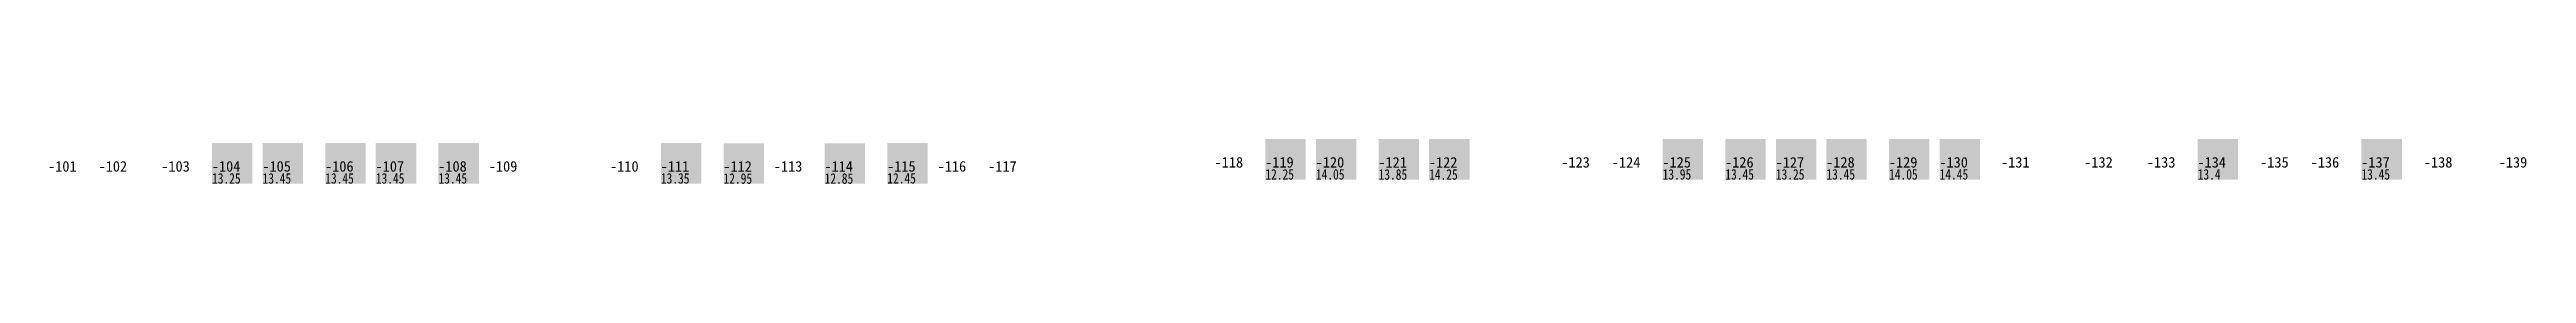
# Model space of a CAD drawing. Header units: millimetres. Extents: x -291287 to 173786, y -607295 to -295550.
# Drawn here: x -262932 to -140416, y -297765 to -295550 of the extents above; entities that cross this region are included whole.
import ezdxf
from ezdxf.enums import TextEntityAlignment as Align

# ---------------------------------------------------------------- set-up
doc = ezdxf.new("R2010")
doc.units = ezdxf.units.MM
doc.header["$LTSCALE"] = 100
for name, color, linetype in [('a_parking_number', 200, 'Continuous'), ('a_parking_price', 221, 'Continuous'), ('a_parking_sales_mark', 180, 'Continuous')]:
    doc.layers.add(name, color=color, linetype=linetype)
doc.styles.add('华文细黑', font='STXIHEI.TTF')
doc.styles.add('黑体', font='simhei.ttf', dxfattribs={"width": 0.8})

msp = doc.modelspace()

# ---------------------------------------------------------------- texts
at = {"layer": 'a_parking_number', "style": '华文细黑'}
for s, p in [('-118', (-204600, -296700, 0)), ('-119', (-202100, -296700, 0)), ('-120', (-199600, -296700, 0)), ('-121', (-196500, -296700, 0)), ('-122', (-194000, -296700, 0)), ('-123', (-187450, -296700, 0)), ('-124', (-184950, -296700, 0)), ('-125', (-182450, -296700, 0)), ('-126', (-179350, -296700, 0)), ('-127', (-176850, -296700, 0)), ('-128', (-174350, -296700, 0)), ('-129', (-171250, -296700, 0)), ('-130', (-168750, -296700, 0)), ('-131', (-165700, -296700, 0)), ('-132', (-161585, -296700, 0)), ('-133', (-158485, -296700, 0)), ('-134', (-155985, -296700, 0)), ('-135', (-152885, -296700, 0)), ('-136', (-150385, -296700, 0)), ('-137', (-147885, -296700, 0)), ('-138', (-144785, -296700, 0)), ('-139', (-141085, -296700, 0)), ('-101', (-262300, -296900)), ('-102', (-259800, -296900)), ('-103', (-256700, -296900)), ('-104', (-254200, -296900)), ('-105', (-251700, -296900)), ('-106', (-248600, -296900)), ('-107', (-246100, -296900)), ('-108', (-243000, -296900)), ('-109', (-240500, -296900, 0)), ('-110', (-234500, -296900, 0)), ('-111', (-232000, -296900, 0)), ('-112', (-228900, -296900, 0)), ('-113', (-226400, -296900, 0)), ('-114', (-223900, -296900, 0)), ('-115', (-220800, -296900, 0)), ('-116', (-218300, -296900, 0)), ('-117', (-215800, -296900, 0))]:
    msp.add_text(s, height=520, dxfattribs=at).set_placement(p, align=Align.MIDDLE)
at = {"layer": 'a_parking_price', "style": '黑体', "width": 0.8}
for s, p in [('13.25', (-254894, -297750)), ('13.45', (-252394, -297750)), ('13.45', (-249294, -297750)), ('13.45', (-246794, -297750)), ('13.45', (-243694, -297750)), ('13.35', (-232694, -297750)), ('12.95', (-229594, -297756)), ('12.85', (-224594, -297756)), ('12.45', (-221494, -297744)), ('12.25', (-202794, -297550)), ('14.05', (-200294, -297550)), ('13.85', (-197194, -297556)), ('14.25', (-194694, -297556)), ('13.95', (-183144, -297550)), ('13.45', (-180044, -297550)), ('13.25', (-177544, -297550)), ('13.45', (-175044, -297550)), ('14.05', (-171944, -297550)), ('14.45', (-169444, -297550)), ('13.4', (-156679, -297550)), ('13.45', (-148579, -297550))]:
    msp.add_text(s, height=520, dxfattribs=at).set_placement(p)

# ---------------------------------------------------------------- linework, layer by layer
at = {"layer": 'a_parking_sales_mark'}
for points in [[(-254894, -297750), (-252894, -297750), (-254894, -295750), (-252894, -295750)], [(-252394, -297750), (-250394, -297750), (-252394, -295750), (-250394, -295750)], [(-249294, -297750), (-247294, -297750), (-249294, -295750), (-247294, -295750)], [(-246794, -297750), (-244794, -297750), (-246794, -295750), (-244794, -295750)], [(-243694, -297750), (-241694, -297750), (-243694, -295750), (-241694, -295750)], [(-232694, -297750), (-230694, -297750), (-232694, -295750), (-230694, -295750)], [(-229594, -297756), (-227594, -297756), (-229594, -295756), (-227594, -295756)], [(-224594, -297756), (-222594, -297756), (-224594, -295756), (-222594, -295756)], [(-221494, -297744), (-219494, -297744), (-221494, -295744), (-219494, -295744)], [(-202794, -297550), (-200794, -297550), (-202794, -295550), (-200794, -295550)], [(-200294, -297550), (-198294, -297550), (-200294, -295550), (-198294, -295550)], [(-197194, -297556), (-195194, -297556), (-197194, -295556), (-195194, -295556)], [(-194694, -297556), (-192694, -297556), (-194694, -295556), (-192694, -295556)], [(-183144, -297550), (-181144, -297550), (-183144, -295550), (-181144, -295550)], [(-180044, -297550), (-178044, -297550), (-180044, -295550), (-178044, -295550)], [(-177544, -297550), (-175544, -297550), (-177544, -295550), (-175544, -295550)], [(-175044, -297550), (-173044, -297550), (-175044, -295550), (-173044, -295550)], [(-171944, -297550), (-169944, -297550), (-171944, -295550), (-169944, -295550)], [(-169444, -297550), (-167444, -297550), (-169444, -295550), (-167444, -295550)], [(-156679, -297550), (-154679, -297550), (-156679, -295550), (-154679, -295550)], [(-148579, -297550), (-146579, -297550), (-148579, -295550), (-146579, -295550)]]:
    msp.add_solid(points, dxfattribs=at)

msp.set_redraw_order([(e.dxf.handle, doc.entitydb.next_handle()) for e in msp.query("TEXT MTEXT ATTDEF DIMENSION ARC_DIMENSION")])  # texts and dimensions are drawn at this point

doc.saveas('drawing.dxf')
